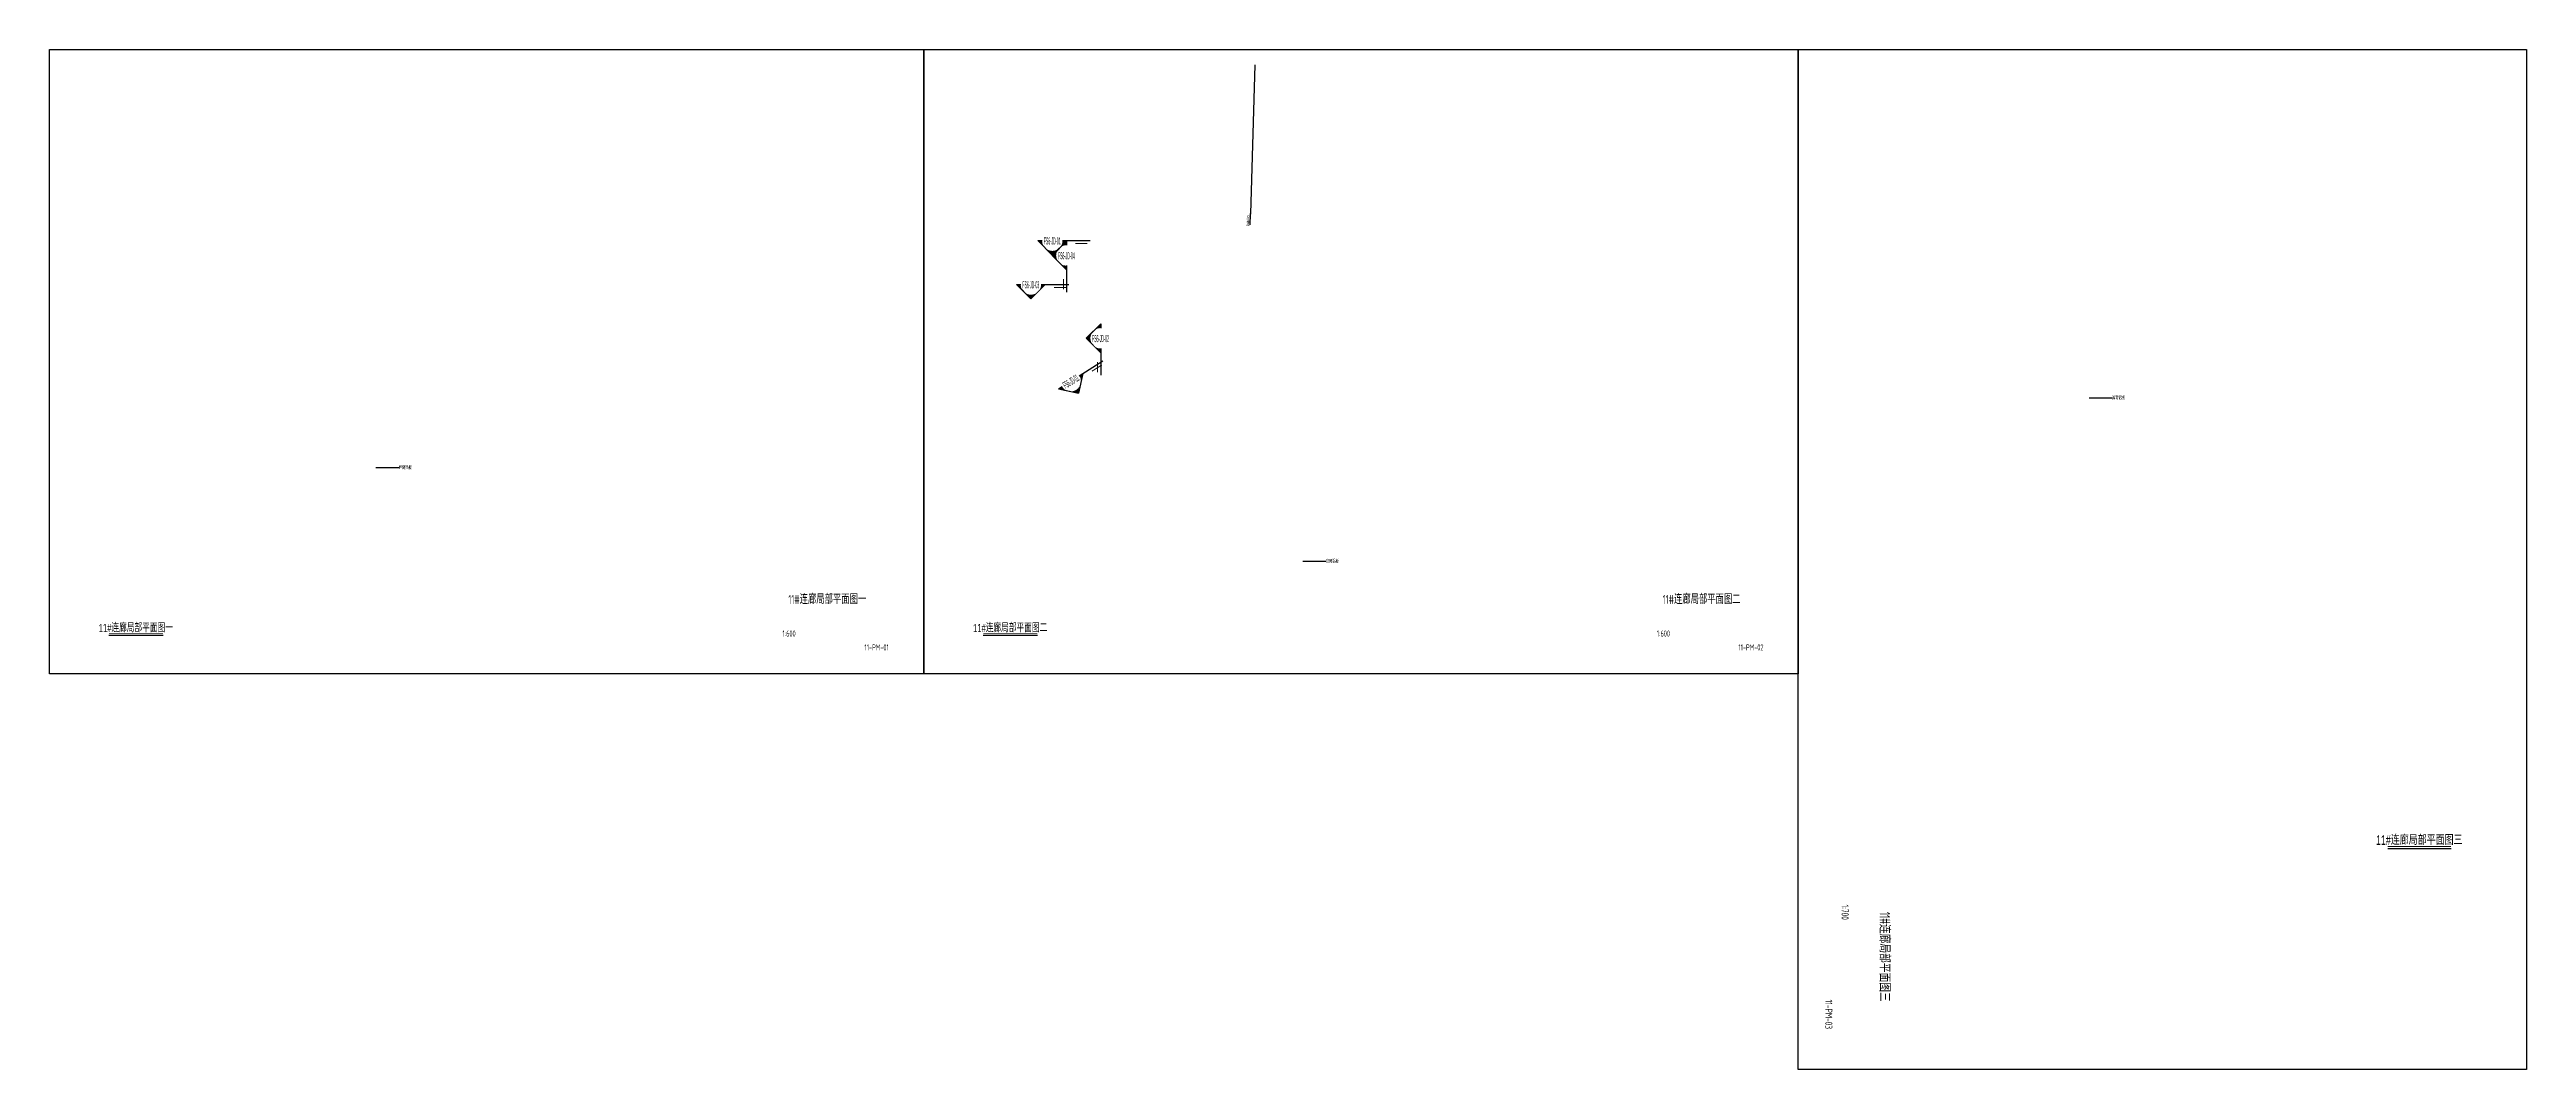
# Model space of a CAD drawing. Extents: x 36903891 to 38126251, y 2073392 to 2924740.
# Drawn here: x 37395351 to 38126251, y 2614747 to 2915747 of the extents above; entities that cross this region are included whole.
import ezdxf
from ezdxf.enums import TextEntityAlignment as Align

# ---------------------------------------------------------------- set-up
doc = ezdxf.new("R2010")
doc.units = 0
doc.header["$LTSCALE"] = 1000
doc.layers.get('0').update_dxf_attribs({"color": 8})
doc.layers.get('Defpoints').update_dxf_attribs({"color": 8})
for name, color, linetype in [('#文字', 8, 'Continuous'), ('#标注', 8, 'Continuous'), ('C-SHET-SHBD', 8, 'Continuous'), ('DIM', 8, 'Continuous')]:
    doc.layers.add(name, color=color, linetype=linetype)
doc.styles.add('#文字', font='jrs.shx', dxfattribs={"width": 0.7, "bigfont": 'hztxt.shx'})
doc.styles.add('JHZX', font='jrs.shx', dxfattribs={"width": 0.6, "bigfont": 'jhz.shx'})
doc.styles.add('XD2008', font='xd-hzs.shx', dxfattribs={"width": 0.7, "bigfont": 'xd-hztxt.shx'})
doc.dimstyles.new('JZBZ-300', dxfattribs={"dimscale": 300, "dimtxt": 3, "dimasz": 1.5, "dimexe": 1, "dimexo": 1, "dimgap": 0.5, "dimtad": 1, "dimdec": 0, "dimdsep": 46, "dimtxsty": 'JHZX', "dimblk1": 'ARCHTICK', "dimblk2": 'ARCHTICK', "dimsah": 1, "dimcen": 0, "dimclrd": 1, "dimclre": 1, "dimclrt": 2, "dimadec": 3, "dimazin": 2, "dimtfac": 1, "dimtdec": 0, "dimtix": 1, "dimtmove": 0, "dimatfit": 3, "dimfxl": 1, "dimtolj": 1, "dimlwd": -1, "dimlwe": -1, "dimarcsym": 1})

msp = doc.modelspace()

# ---------------------------------------------------------------- texts
at = {"layer": '#文字', "ltscale": 10, "style": '#文字', "width": 0.7}
for p in [(38003953.6, 2812936.4), (37498416.5, 2792352.2), (37771975, 2764740.5)]:
    msp.add_text('蜂窝铝板', height=1000, dxfattribs=at).set_placement(p, align=Align.MIDDLE_LEFT)

# ---------------------------------------------------------------- blocks, each defined once
blk = doc.blocks.new('_ARCHTICK')
at = {"color": 0, "linetype": 'ByBlock', "const_width": 0.15}
blk.add_lwpolyline([(-0.5, -0.5), (0.5, 0.5)], dxfattribs=at)
blk = doc.blocks.new('*D24')
at = {"layer": 'Defpoints', "color": 0, "ltscale": 10, "transparency": 16777216}
for p in [(37750997, 2911200), (37749746, 2867218)]:
    blk.add_point(p, dxfattribs=at)
at = {"layer": 'DIM', "color": 1, "ltscale": 10, "transparency": 16777216}
for p in [(37750997, 2911200), (37749653, 2863967)]:
    blk.add_line(p, (37749746, 2867218), dxfattribs=at)
at = {"layer": 'DIM', "color": 1, "ltscale": 10, "transparency": 16777216, "xscale": 450, "yscale": 450, "zscale": 450, "rotation": 88.37088818972019}
blk.add_blockref('_ARCHTICK', (37749746, 2867218), dxfattribs=at)
at = {"layer": 'DIM', "color": 2, "ltscale": 10, "transparency": 16777216, "insert": (37749087, 2865160), "char_height": 900, "attachment_point": 5, "rotation": 88.370888, "style": 'JHZX'}
blk.add_mtext('\\A1;R44000', dxfattribs=at)
blk = doc.blocks.new('A3文本框')
at = {"layer": 'Defpoints', "ltscale": 500}
blk.add_lwpolyline([(10, -10), (-420, -10), (-420, 297), (10, 297)], close=True, dxfattribs=at)
at = {"layer": 'C-SHET-SHBD', "style": 'XD2008', "width": 0.7}
for tag, height, p in [('子项名称', 4.5, (-37.5, 35.4)), ('图名', 4.5, (-37.5, 24.3)), ('比例', 3, (-56.3, 8.3)), ('MQJD-01', 3, (-13.2, 2.3))]:
    blk.add_attdef(tag, text='', height=height, dxfattribs=at).set_placement(p, align=Align.CENTER)
blk = doc.blocks.new('*U43')
blk.add_line((-13.2, -0.8), (13.5, -0.8))
at = {"const_width": 0.4}
blk.add_lwpolyline([(-13.2, 0), (13.5, 0)], dxfattribs=at)
at = {"style": 'JHZX', "width": 0.75}
blk.add_attdef('立面图', text='', height=4, dxfattribs=at).set_placement((0.1, 2.7), align=Align.MIDDLE_CENTER)
blk = doc.blocks.new('*U45')
at = {"const_width": 0.5}
for points in [[(4.2, -15.4), (4.2, -10.4)], [(4.2, -16.2), (4.2, -11.2)]]:
    blk.add_lwpolyline(points, dxfattribs=at)
blk.add_wipeout([(5.3, 6), (4.7, 5.9), (4.1, 5.8), (3.5, 5.5), (3, 5.2), (2.5, 4.9), (2, 4.4), (1.6, 3.9), (1.3, 3.4), (1, 2.8), (0.8, 2.2), (0.7, 1.6), (0.6, 1), (0.7, 0.4), (0.8, -0.2), (1, -0.8), (1.3, -1.4), (1.6, -1.9), (2, -2.4), (2.5, -2.9), (3, -3.2), (3.5, -3.5), (4.1, -3.8), (4.7, -3.9), (5.3, -4), (6, -4), (6.6, -3.9), (7.2, -3.8), (7.8, -3.5), (8.3, -3.2), (8.9, -2.9), (9.3, -2.4), (9.7, -1.9), (10, -1.4), (10.3, -0.8), (10.5, -0.2), (10.6, 0.4), (10.7, 1), (10.6, 1.6), (10.5, 2.2), (10.3, 2.8), (10, 3.4), (9.7, 3.9), (9.3, 4.4), (8.9, 4.9), (8.3, 5.2), (7.8, 5.5), (7.2, 5.8), (6.6, 5.9), (6, 6)])
h = blk.add_hatch(color=256)
h.paths.add_polyline_path([(5.7, 8.1), (2.1, 4.5), (2.5, 4.9), (3, 5.2), (3.5, 5.5), (4.1, 5.8), (4.7, 5.9), (5.3, 6), (5.7, 6)])
h.paths.add_polyline_path([(0.7, 1.6), (0.8, 2.2), (1, 2.8), (1.3, 3.4), (1.6, 3.9), (2, 4.4), (-1.4, 1), (2, -2.4), (1.6, -1.9), (1.3, -1.4), (1, -0.8), (0.8, -0.2), (0.7, 0.4), (0.6, 1)])
h.paths.add_polyline_path([(5.7, -4), (5.3, -4), (4.7, -3.9), (4.1, -3.8), (3.5, -3.5), (3, -3.2), (2.5, -2.9), (2.1, -2.5), (5.7, -6.1)])
for p, q in [((5.7, 8.1), (-1.4, 1)), ((5.7, -6.1), (-1.4, 1)), ((5.7, 8.1), (5.7, 6)), ((5.7, -4), (5.7, -17.7))]:
    blk.add_line(p, q)
at = {"style": 'JHZX', "width": 0.754119}
blk.add_attdef('DANO.', text='', height=3.5, rotation=270, dxfattribs=at).set_placement((3.8, 5.2), (3.8, -3.1), align=Align.FIT)
blk = doc.blocks.new('*U46')
at = {"const_width": 0.5}
for points in [[(4.2, -15.6), (4.2, -10.6)], [(4.2, -15.7), (4.2, -10.7)]]:
    blk.add_lwpolyline(points, dxfattribs=at)
blk.add_wipeout([(5.3, 6), (4.7, 5.9), (4.1, 5.8), (3.5, 5.5), (3, 5.2), (2.5, 4.9), (2, 4.4), (1.6, 3.9), (1.3, 3.4), (1, 2.8), (0.8, 2.2), (0.7, 1.6), (0.6, 1), (0.7, 0.4), (0.8, -0.2), (1, -0.8), (1.3, -1.4), (1.6, -1.9), (2, -2.4), (2.5, -2.9), (3, -3.2), (3.5, -3.5), (4.1, -3.8), (4.7, -3.9), (5.3, -4), (6, -4), (6.6, -3.9), (7.2, -3.8), (7.8, -3.5), (8.3, -3.2), (8.9, -2.9), (9.3, -2.4), (9.7, -1.9), (10, -1.4), (10.3, -0.8), (10.5, -0.2), (10.6, 0.4), (10.7, 1), (10.6, 1.6), (10.5, 2.2), (10.3, 2.8), (10, 3.4), (9.7, 3.9), (9.3, 4.4), (8.9, 4.9), (8.3, 5.2), (7.8, 5.5), (7.2, 5.8), (6.6, 5.9), (6, 6)])
h = blk.add_hatch(color=256)
h.paths.add_polyline_path([(5.7, 8.1), (2.1, 4.5), (2.5, 4.9), (3, 5.2), (3.5, 5.5), (4.1, 5.8), (4.7, 5.9), (5.3, 6), (5.7, 6)])
h.paths.add_polyline_path([(0.7, 1.6), (0.8, 2.2), (1, 2.8), (1.3, 3.4), (1.6, 3.9), (2, 4.4), (-1.4, 1), (2, -2.4), (1.6, -1.9), (1.3, -1.4), (1, -0.8), (0.8, -0.2), (0.7, 0.4), (0.6, 1)])
h.paths.add_polyline_path([(5.7, -4), (5.3, -4), (4.7, -3.9), (4.1, -3.8), (3.5, -3.5), (3, -3.2), (2.5, -2.9), (2.1, -2.5), (5.7, -6.1)])
for p, q in [((5.7, 8.1), (-1.4, 1)), ((5.7, -6.1), (-1.4, 1)), ((5.7, 8.1), (5.7, 6)), ((5.7, -4), (5.7, -17.1))]:
    blk.add_line(p, q)
at = {"style": 'JHZX', "width": 0.754119}
blk.add_attdef('DANO.', text='', height=3.5, dxfattribs=at).set_placement((1.5, -0.9), (9.8, -0.9), align=Align.FIT)

# ---------------------------------------------------------------- dimensions: what is measured, and where the dimension line sits
at = {"layer": 'DIM', "ltscale": 10}
dim = msp.add_radius_dim(center=(37750996.6, 2911199.9), mpoint=(37749745.7, 2867217.7), dimstyle='JZBZ-300', dxfattribs=at)
dim.commit()
dim.dimension.update_dxf_attribs({"geometry": '*D24', "text_midpoint": (37749086.9, 2865159.6)})

# ---------------------------------------------------------------- block references
at = {"layer": '#标注'}
ref = msp.add_blockref('*U43', (37420776.2, 2743378.5), dxfattribs=dict(at, xscale=600, yscale=600, zscale=600))
ref.add_attrib('立面图', '11#连廊局部平面图一', dxfattribs={"layer": '#文字', "height": 2400, "style": '#文字', "width": 0.7}).set_placement((37420814.8, 2745022.3), align=Align.MIDDLE_CENTER)
ref = msp.add_blockref('*U43', (37678776.2, 2743378.5), dxfattribs=dict(at, xscale=600, yscale=600, zscale=600))
ref.add_attrib('立面图', '11#连廊局部平面图二', dxfattribs={"layer": '#文字', "height": 2400, "style": '#文字', "width": 0.7}).set_placement((37678814.8, 2745022.3), align=Align.MIDDLE_CENTER)
ref = msp.add_blockref('*U43', (38094575.3, 2680520.5), dxfattribs=dict(at, xscale=700, yscale=700, zscale=700))
ref.add_attrib('立面图', '11#连廊局部平面图三', dxfattribs={"layer": '#文字', "height": 2800, "style": '#文字', "width": 0.7}).set_placement((38094620.4, 2682438.3), align=Align.MIDDLE_CENTER)
ref = msp.add_blockref('A3文本框', (37647350.5, 2737547.3), dxfattribs=dict(xscale=600, yscale=600, zscale=600))
ref.add_attrib('图名', '11#连廊局部平面图一', dxfattribs={"layer": 'C-SHET-SHBD', "height": 2700, "style": 'XD2008', "width": 0.7}).set_placement((37624856.9, 2752108.8), align=Align.CENTER)
ref.add_attrib('MQJD-01', '11-PM-01', dxfattribs={"layer": 'C-SHET-SHBD', "height": 1800, "style": 'XD2008', "width": 0.7}).set_placement((37639403.7, 2738391.8), align=Align.CENTER)
ref.add_attrib('比例', '1:600', dxfattribs={"layer": 'C-SHET-SHBD', "height": 1800, "style": 'XD2008', "width": 0.7}).set_placement((37613570.4, 2742500), align=Align.CENTER)
ref = msp.add_blockref('A3文本框', (37905350.5, 2737547.3), dxfattribs=dict(xscale=600, yscale=600, zscale=600))
ref.add_attrib('图名', '11#连廊局部平面图二', dxfattribs={"layer": 'C-SHET-SHBD', "height": 2700, "style": 'XD2008', "width": 0.7}).set_placement((37882856.9, 2752108.8), align=Align.CENTER)
ref.add_attrib('MQJD-01', '11-PM-02', dxfattribs={"layer": 'C-SHET-SHBD', "height": 1800, "style": 'XD2008', "width": 0.7}).set_placement((37897403.7, 2738391.8), align=Align.CENTER)
ref.add_attrib('比例', '1:600', dxfattribs={"layer": 'C-SHET-SHBD', "height": 1800, "style": 'XD2008', "width": 0.7}).set_placement((37871570.4, 2742500), align=Align.CENTER)
ref = msp.add_blockref('A3文本框', (37918350.5, 2621747.3), dxfattribs=dict(xscale=700, yscale=700, zscale=700, rotation=270))
ref.add_attrib('图名', '11#连廊局部平面图三', dxfattribs={"layer": 'C-SHET-SHBD', "height": 3150, "rotation": 270, "style": 'XD2008', "width": 0.7}).set_placement((37935339, 2647989.8), align=Align.CENTER)
ref.add_attrib('MQJD-01', '11-PM-03', dxfattribs={"layer": 'C-SHET-SHBD', "height": 2100, "rotation": 270, "style": 'XD2008', "width": 0.7}).set_placement((37919335.8, 2631018.5), align=Align.CENTER)
ref.add_attrib('比例', '1:700', dxfattribs={"layer": 'C-SHET-SHBD', "height": 2100, "rotation": 270, "style": 'XD2008', "width": 0.7}).set_placement((37924128.8, 2661157.4), align=Align.CENTER)

msp.set_redraw_order([(e.dxf.handle, doc.entitydb.next_handle()) for e in msp.query("TEXT MTEXT ATTDEF DIMENSION ARC_DIMENSION")])  # texts and dimensions are drawn at this point

# ---------------------------------------------------------------- leaders
at = {"layer": 'DIM'}
for points in [[(37997194.6, 2812936.4), (38000574.1, 2812936.4), (38003953.6, 2812936.4)], [(37491657.5, 2792352.2), (37495037, 2792352.2), (37498416.5, 2792352.2)], [(37765216, 2764740.5), (37768595.5, 2764740.5), (37771975, 2764740.5)]]:
    msp.add_leader(points, dimstyle='JZBZ-300', dxfattribs=at)

# ---------------------------------------------------------------- next in the draw order: block references
at = {"layer": '#标注'}
ref = msp.add_blockref('*U45', (37685530.5, 2842999.6), dxfattribs=dict(at, xscale=600, yscale=600, zscale=600, rotation=90))
ref.add_attrib('DANO.', 'FS6-JD-03', dxfattribs={"layer": '#文字', "height": 2100, "style": '#文字', "width": 0.274149}).set_placement((37682438.7, 2845265.9), (37687400.9, 2845265.9), align=Align.FIT)
ref = msp.add_blockref('*U45', (37699033.4, 2815317.2), dxfattribs=dict(at, xscale=600, yscale=600, zscale=600, rotation=122.5971432830363))
ref.add_attrib('DANO.', 'FS6-JD-01', dxfattribs={"layer": '#文字', "height": 2100, "rotation": 32.5971433, "style": '#文字', "width": 0.288494}).set_placement((37695207.7, 2815560.9), (37699388.2, 2818234.1), align=Align.FIT)

# ---------------------------------------------------------------- next in the draw order: block references
ref = msp.add_blockref('*U46', (37692013.5, 2854373.3), dxfattribs=dict(at, xscale=600, yscale=600, zscale=600))
ref.add_attrib('DANO.', 'FS6-JD-04', dxfattribs={"layer": '0', "height": 2100, "style": 'JHZX', "width": 0.272643}).set_placement((37692917.5, 2853843.8), (37697879.6, 2853843.8), align=Align.FIT)
ref = msp.add_blockref('*U46', (37702104.4, 2829921.6), dxfattribs=dict(at, xscale=600, yscale=600, zscale=600))
ref.add_attrib('DANO.', 'FS6-JD-02', dxfattribs={"layer": '0', "height": 2100, "style": 'JHZX', "width": 0.274149}).set_placement((37703008.5, 2829392.1), (37707970.6, 2829392.1), align=Align.FIT)

# ---------------------------------------------------------------- next in the draw order: block references
ref = msp.add_blockref('*U45', (37691851.5, 2855942.9), dxfattribs=dict(at, xscale=600, yscale=600, zscale=600, rotation=90))
ref.add_attrib('DANO.', 'FS6-JD-01', dxfattribs={"layer": '#文字', "height": 2100, "style": '#文字', "width": 0.288494}).set_placement((37688759.8, 2858209.2), (37693721.9, 2858209.2), align=Align.FIT)

doc.saveas('drawing.dxf')
